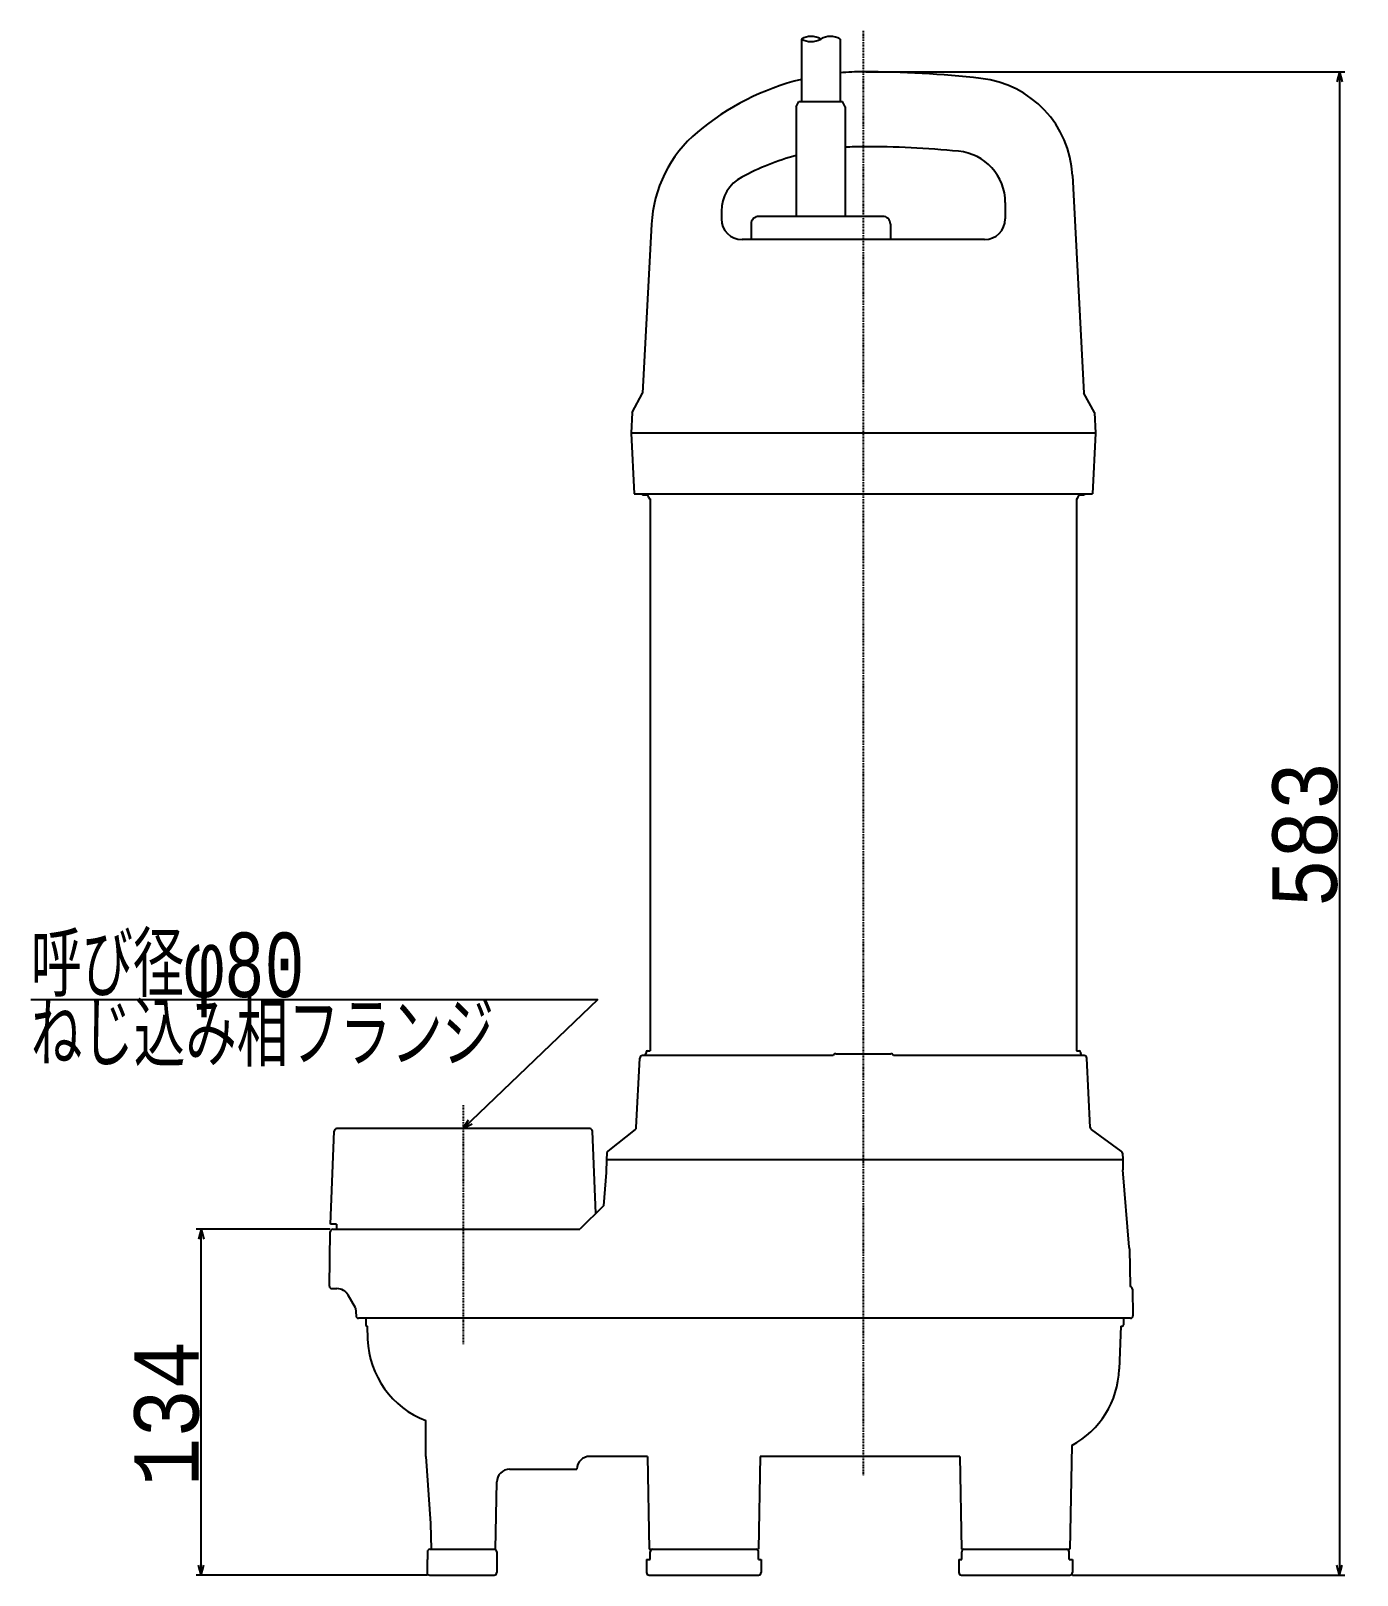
# Model space of a CAD drawing. Extents: x -201 to 363, y -616 to 573.
# Drawn here: x -201 to 313, y -616 to -17 of the extents above; entities that cross this region are included whole.
import ezdxf

# ---------------------------------------------------------------- set-up
doc = ezdxf.new("R2010")
doc.units = 0
doc.linetypes.add('DASHDOT', pattern=[1, 0.5, -0.25, 0, -0.25])
doc.layers.get('0').update_dxf_attribs({"color": 3, "linetype": 'CONTINUOUS'})
doc.layers.add('1', color=3, linetype='CONTINUOUS')
doc.styles.add('STANDARD1', font='MONOTXT', dxfattribs={"bigfont": 'BIGFONT'})
doc.dimstyles.get("Standard").update_dxf_attribs({"dimtxt": 2.5, "dimasz": 2.5, "dimexe": 1.25, "dimexo": 0.625, "dimtad": 1, "dimcen": 2.5, "dimazin": 3, "dimtfac": 1, "dimtmove": 0, "dimatfit": 3})

msp = doc.modelspace()

# ---------------------------------------------------------------- texts
at = {"layer": '1', "color": 5, "linetype": 'CONTINUOUS', "style": 'STANDARD1'}
for s, width, p in [('呼び径φ80\u3000\u3000\u3000', 0.719423, (-201.271, -391.73)), ('ねじ込み相フランジ', 0.725, (-201.271, -418.73))]:
    msp.add_text(s, height=25, rotation=0.000003, dxfattribs=dict(at, width=width)).set_placement(p)

# ---------------------------------------------------------------- blocks, each defined once
blk = doc.blocks.new('*D1')
at = {"layer": '1', "color": 3, "linetype": 'CONTINUOUS'}
for p, q in [((-85.26, -481.73), (-137.24, -481.73)), ((-135.24, -481.73), (-136.28, -485.59)), ((-135.24, -615.73), (-135.24, -481.73)), ((-135.24, -481.73), (-134.21, -485.59)), ((-47.74, -615.73), (-137.24, -615.73)), ((-135.24, -615.73), (-136.28, -611.87)), ((-135.24, -615.73), (-134.21, -611.87))]:
    blk.add_line(p, q, dxfattribs=at)
at = {"layer": 'DEFPOINTS', "linetype": 'BYBLOCK'}
for p in [(-84.26, -481.73), (-135.24, -615.73), (-46.74, -615.73)]:
    blk.add_point(p, dxfattribs=at)
at = {"layer": '1', "color": 5, "linetype": 'CONTINUOUS', "style": 'STANDARD1', "width": 0.87}
blk.add_text('134', height=25, rotation=90.00001, dxfattribs=at).set_placement((-136.24, -581.36))
blk = doc.blocks.new('*D2')
at = {"layer": '1', "color": 3, "linetype": 'CONTINUOUS'}
for p, q in [((122.26, -33.23), (307.77, -33.23)), ((305.77, -33.23), (304.74, -37.09)), ((305.77, -33.23), (305.77, -615.73)), ((305.77, -33.23), (306.81, -37.09)), ((202.31, -615.73), (307.77, -615.73)), ((305.77, -615.73), (304.74, -611.87)), ((305.77, -615.73), (306.81, -611.87))]:
    blk.add_line(p, q, dxfattribs=at)
at = {"layer": 'DEFPOINTS', "linetype": 'BYBLOCK'}
for p in [(121.26, -33.23), (305.77, -33.23), (201.31, -615.73)]:
    blk.add_point(p, dxfattribs=at)
at = {"layer": '1', "color": 5, "linetype": 'CONTINUOUS', "style": 'STANDARD1', "width": 0.87}
blk.add_text('583', height=25, rotation=90.00001, dxfattribs=at).set_placement((304.77, -357.11))

# ---------------------------------------------------------------- dimensions: what is measured, and where the dimension line sits
at = {"layer": '1'}
for base, p1, p2, angle, picture, middle in [((305.775, -33.23), (201.309, -615.73), (121.256, -33.23), 270, '*D2', (292.275, -324.48)), ((-135.244, -615.73), (-84.261, -481.73), (-46.744, -615.73), 90, '*D1', (-148.744, -548.73))]:
    dim = msp.add_linear_dim(base=base, p1=p1, p2=p2, angle=angle, dimstyle='Standard', dxfattribs=at)
    dim.commit()
    dim.dimension.update_dxf_attribs({"geometry": picture, "text_midpoint": middle, "dimtype": 128})

# ---------------------------------------------------------------- linework, layer by layer
at = {"color": 3, "linetype": 'DASHDOT'}
for p, q in [((121.256, -17.36), (121.256, -577.268)), ((-33.744, -433.662), (-33.744, -526.23))]:
    msp.add_line(p, q, dxfattribs=at)
at = {"color": 5, "linetype": 'CONTINUOUS'}
for p, q in [((97.256, -20.525), (97.256, -44.73)), ((112.256, -20.525), (112.256, -44.73)), ((95.256, -46.73), (96.256, -44.73)), ((95.256, -46.73), (95.256, -89.23)), ((96.256, -44.73), (113.256, -44.73)), ((114.256, -46.73), (113.256, -44.73)), ((114.256, -46.73), (114.256, -89.23)), ((202.339, -73.437), (206.756, -157.73)), ((66.256, -87.23), (66.256, -90.23)), ((128.756, -89.23), (80.756, -89.23)), ((176.256, -83.912), (176.256, -90.23)), ((39.185, -92.312), (35.756, -157.73)), ((77.756, -92.23), (77.756, -98.23)), ((131.756, -92.23), (131.756, -98.23)), ((168.256, -98.23), (74.256, -98.23)), ((31.675, -165.23), (35.756, -157.73)), ((210.837, -165.23), (206.756, -157.73)), ((31.675, -165.23), (31.256, -173.23)), ((210.837, -165.23), (211.256, -173.23)), ((31.256, -173.23), (32.488, -196.73)), ((211.256, -173.23), (31.256, -173.23)), ((211.256, -173.23), (210.025, -196.73)), ((32.488, -196.73), (210.025, -196.73)), ((35.656, -197.017), (35.656, -197.23)), ((37.156, -197.23), (35.656, -197.23)), ((206.856, -197.23), (205.356, -197.23)), ((206.856, -197.017), (206.856, -197.23)), ((38.656, -198.73), (38.656, -412.53)), ((203.856, -198.73), (203.856, -412.53)), ((37.656, -412.53), (38.656, -412.53)), ((203.856, -412.53), (204.856, -412.53)), ((33.297, -442.279), (34.707, -415.378)), ((109.603, -414.43), (35.705, -414.43)), ((36.656, -414.03), (36.556, -414.03)), ((36.556, -414.03), (36.556, -414.243)), ((37.156, -413.03), (37.156, -413.53)), ((110.556, -413.73), (131.956, -413.73)), ((206.807, -414.43), (132.91, -414.43)), ((205.356, -413.03), (205.356, -413.53)), ((205.856, -414.03), (205.956, -414.03)), ((205.956, -414.03), (205.956, -414.243)), ((209.214, -442.254), (207.806, -415.378)), ((15.296, -442.73), (-82.783, -442.73)), ((-85.244, -479.73), (-83.783, -443.69)), ((17.59, -475.625), (16.295, -443.69)), ((32.919, -443.011), (22.267, -451.45)), ((221.214, -451.45), (209.624, -443.01)), ((21.756, -454.73), (21.669, -459.73)), ((21.89, -452.181), (21.756, -454.73)), ((21.756, -454.73), (221.756, -454.73)), ((221.624, -452.206), (221.756, -454.73)), ((221.756, -454.73), (221.826, -458.73)), ((21.669, -459.73), (20.544, -472.669)), ((224.326, -488.601), (221.826, -458.73)), ((20.544, -472.669), (11.486, -481.73)), ((-85.627, -503.713), (-85.261, -482.713)), ((-82.894, -479.73), (-85.244, -479.73)), ((-84.261, -481.73), (11.486, -481.73)), ((-82.894, -479.73), (-82.894, -481.73)), ((224.359, -489.26), (224.615, -503.932)), ((-84.628, -504.73), (-82.67, -504.73)), ((-75.513, -512.126), (-78.34, -507.23)), ((225.56, -504.913), (225.74, -515.213)), ((-75.447, -512.35), (-75.293, -515.282)), ((224.74, -516.23), (-74.295, -516.23)), ((-71.528, -516.23), (-71.484, -518.739)), ((-70.985, -519.23), (-70.971, -519.23)), ((-70.971, -519.23), (-70.788, -524.363)), ((220.984, -519.23), (220.4, -535.952)), ((220.984, -519.23), (221.516, -519.23)), ((222.059, -516.23), (222.016, -518.739)), ((-48.244, -569.73), (-48.244, -555.835)), ((202.011, -565.549), (201.309, -605.73)), ((-48.244, -569.73), (-46.418, -595.73)), ((37.616, -569.73), (15.257, -569.73)), ((37.616, -569.73), (38.245, -605.73)), ((81.297, -569.73), (80.668, -605.73)), ((158.648, -569.73), (81.297, -569.73)), ((158.648, -569.73), (159.276, -605.73)), ((-21.244, -605.73), (-20.788, -579.643)), ((-15.789, -574.73), (10.256, -574.73)), ((10.256, -574.73), (10.258, -574.643)), ((-46.418, -595.73), (-46.244, -605.73)), ((-47.744, -609.73), (-47.744, -614.73)), ((-47.744, -609.73), (-47.659, -609.73)), ((-47.659, -606.73), (-47.659, -609.73)), ((-46.659, -605.73), (-21.244, -605.73)), ((-20.744, -606.73), (-20.744, -614.73)), ((37.245, -609.73), (38.689, -609.73)), ((37.245, -609.73), (37.245, -614.73)), ((38.245, -605.73), (80.668, -605.73)), ((38.689, -609.73), (38.689, -606.73)), ((80.663, -609.73), (80.663, -606.73)), ((80.663, -609.73), (81.668, -609.73)), ((81.668, -609.73), (81.668, -614.73)), ((158.276, -609.73), (159.372, -609.73)), ((158.276, -609.73), (158.276, -614.73)), ((159.276, -605.73), (201.309, -605.73)), ((159.372, -609.73), (159.372, -606.73)), ((200.97, -609.73), (200.97, -606.73)), ((200.97, -609.73), (202.309, -609.73)), ((202.309, -609.73), (202.309, -614.73)), ((-46.744, -615.73), (-21.744, -615.73)), ((38.245, -615.73), (80.668, -615.73)), ((159.276, -615.73), (201.309, -615.73))]:
    msp.add_line(p, q, dxfattribs=at)
at = {"color": 3, "linetype": 'CONTINUOUS'}
for centre, start, end in [((101.006, -27.02), 60, 120), ((101.006, -14.03), 240, 300), ((108.506, -27.02), 60, 120)]:
    msp.add_arc(centre, 7.5, start, end, dxfattribs=at)
at = {"color": 5, "linetype": 'CONTINUOUS'}
for centre, radius, start, end in [((121.256, -133.23), 100, 90, 95.163607), ((121.256, -442.23), 409, 83.599193, 90), ((162.393, -75.53), 40, 3, 83.599193), ((121.256, -133.23), 100, 103.88654, 130.00106), ((89.116, -94.928), 50, 130.00106, 177), ((121.256, -162.23), 100, 105.070062, 118.072487), ((121.256, -162.23), 100, 90, 94.013987), ((121.256, -447.23), 385, 84.497429, 90), ((156.256, -83.912), 20, 0, 84.497429), ((81.256, -87.23), 15, 118.072487, 180), ((80.756, -92.23), 3, 90, 180), ((128.756, -92.23), 3, 0, 90), ((74.256, -90.23), 8, 180, 270), ((168.256, -90.23), 8, 270, 0), ((36.656, -197.017), 1, 163.333752, 180), ((37.156, -198.23), 1, 0, 90), ((205.356, -198.23), 1, 90, 180), ((205.856, -197.017), 1, 0, 16.666248), ((38.656, -198.23), 0.5, 180, 270), ((203.856, -198.23), 0.5, 270, 0), ((37.656, -413.03), 0.5, 90, 180), ((204.856, -413.03), 0.5, 0, 90), ((35.705, -415.43), 1, 90, 177), ((37.556, -414.243), 1, 180, 190.765874), ((36.656, -413.53), 0.5, 270, 0), ((110.556, -414.73), 1, 90, 162.542397), ((131.956, -414.73), 1, 17.457603, 90), ((205.856, -413.53), 0.5, 180, 270), ((204.956, -414.243), 1, 349.234126, 0), ((206.807, -415.43), 1, 3, 90), ((-82.783, -443.73), 1, 90, 177.678469), ((15.296, -443.73), 1, 2.321531, 90), ((32.298, -442.227), 1, 308.389042, 357), ((210.213, -442.202), 1, 183, 233.938763), ((22.888, -452.233), 1, 128.389042, 177), ((220.625, -452.258), 1, 3, 53.938763), ((-84.261, -482.73), 1, 90, 179), ((214.361, -489.435), 10, 1, 4.783954), ((-84.628, -503.73), 1, 179, 270), ((-82.67, -509.73), 5, 30, 90), ((224.56, -504.93), 1, 1, 86.840824), ((-75.946, -512.376), 0.5, 3, 30), ((-74.295, -515.23), 1, 183, 270), ((-70.985, -518.73), 0.5, 181, 270), ((221.516, -518.73), 0.5, 270, 359), ((224.74, -515.23), 1, 270, 1), ((-35.81, -523.118), 35, 182.037954, 249.191671), ((185.421, -534.73), 35, 298.293294, 358), ((15.257, -574.73), 5, 90, 179), ((-15.789, -579.73), 5, 90, 179), ((-46.659, -606.73), 1, 90, 180), ((-21.744, -606.73), 1, 0, 90), ((39.689, -606.73), 1, 90, 180), ((79.663, -606.73), 1, 0, 90), ((160.372, -606.73), 1, 90, 180), ((199.97, -606.73), 1, 0, 90), ((-46.744, -614.73), 1, 180, 270), ((-21.744, -614.73), 1, 270, 0), ((38.245, -614.73), 1, 180, 270), ((80.668, -614.73), 1, 270, 0), ((159.276, -614.73), 1, 180, 270), ((201.309, -614.73), 1, 270, 0)]:
    msp.add_arc(centre, radius, start, end, dxfattribs=at)
at = {"layer": '1', "color": 3, "linetype": 'CONTINUOUS'}
for p, q in [((-201.271, -392.73), (18.404, -392.73)), ((18.404, -392.73), (-33.744, -442.73)), ((-33.744, -442.73), (-31.671, -439.309)), ((-33.744, -442.73), (-30.238, -440.803))]:
    msp.add_line(p, q, dxfattribs=at)

msp.set_redraw_order([(e.dxf.handle, doc.entitydb.next_handle()) for e in msp.query("TEXT MTEXT ATTDEF DIMENSION ARC_DIMENSION")])  # texts and dimensions are drawn at this point

doc.saveas('drawing.dxf')
